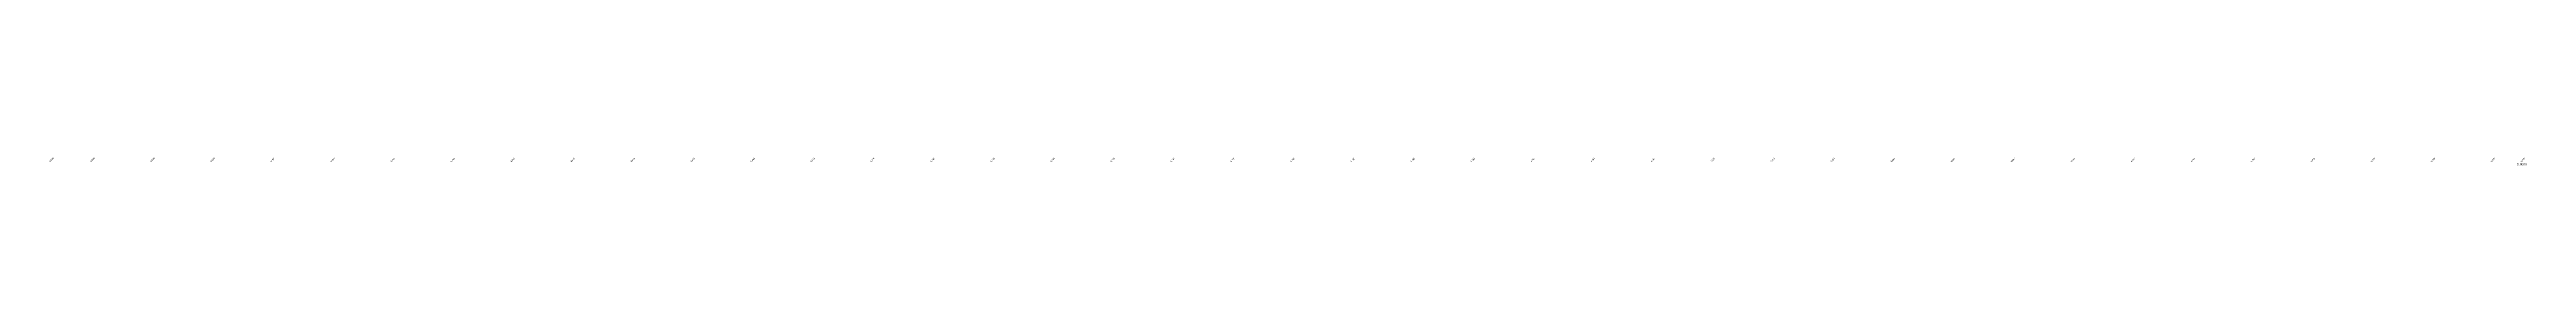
# Model space of a CAD drawing. Header units: metres. Extents: x 286386 to 287779, y 2079267 to 2080589.
# Drawn here: x 286826 to 287651, y 2079638 to 2079641 of the extents above; entities that cross this region are included whole.
import ezdxf
from ezdxf.enums import TextEntityAlignment as Align

# ---------------------------------------------------------------- set-up
doc = ezdxf.new("R2010")
doc.units = ezdxf.units.M
doc.header["$MEASUREMENT"] = 0
doc.layers.add('ESContAnn', color=231, linetype='Continuous')
doc.layers.add('ESElevation', color=150, linetype='Continuous')

msp = doc.modelspace()

# ---------------------------------------------------------------- texts
at = {"layer": 'ESContAnn'}
msp.add_text('5.0000', height=0.75, dxfattribs=at).set_placement((287649.68, 2079638.55), align=Align.MIDDLE_CENTER)
at = {"layer": 'ESElevation'}
for s, p in [('-0.500', (286826.34, 2079640)), ('-0.500', (286840, 2079640)), ('-0.500', (286860, 2079640)), ('-0.500', (286880, 2079640)), ('-0.494', (286900, 2079640)), ('-0.352', (286920, 2079640)), ('0.209', (286940, 2079640)), ('1.250', (286960, 2079640)), ('2.103', (286980, 2079640)), ('2.578', (287000, 2079640)), ('3.529', (287020, 2079640)), ('4.540', (287040, 2079640)), ('5.439', (287060, 2079640)), ('5.519', (287080, 2079640)), ('5.626', (287100, 2079640)), ('5.765', (287120, 2079640)), ('5.783', (287140, 2079640)), ('5.884', (287160, 2079640)), ('5.992', (287180, 2079640)), ('5.987', (287200, 2079640)), ('5.975', (287220, 2079640)), ('5.898', (287240, 2079640)), ('5.605', (287260, 2079640)), ('5.493', (287280, 2079640)), ('5.363', (287300, 2079640)), ('4.759', (287320, 2079640)), ('4.464', (287340, 2079640)), ('4.199', (287360, 2079640)), ('3.575', (287380, 2079640)), ('3.414', (287400, 2079640)), ('3.304', (287420, 2079640)), ('2.861', (287440, 2079640)), ('2.649', (287460, 2079640)), ('2.852', (287480, 2079640)), ('3.455', (287500, 2079640)), ('4.142', (287520, 2079640)), ('4.784', (287540, 2079640)), ('5.303', (287560, 2079640)), ('5.221', (287580, 2079640)), ('5.178', (287600, 2079640)), ('5.158', (287620, 2079640)), ('5.075', (287640, 2079640)), ('5.075', (287650, 2079640))]:
    msp.add_text(s, height=0.5, rotation=45, dxfattribs=at).set_placement(p, align=Align.MIDDLE_CENTER)

doc.saveas('drawing.dxf')
